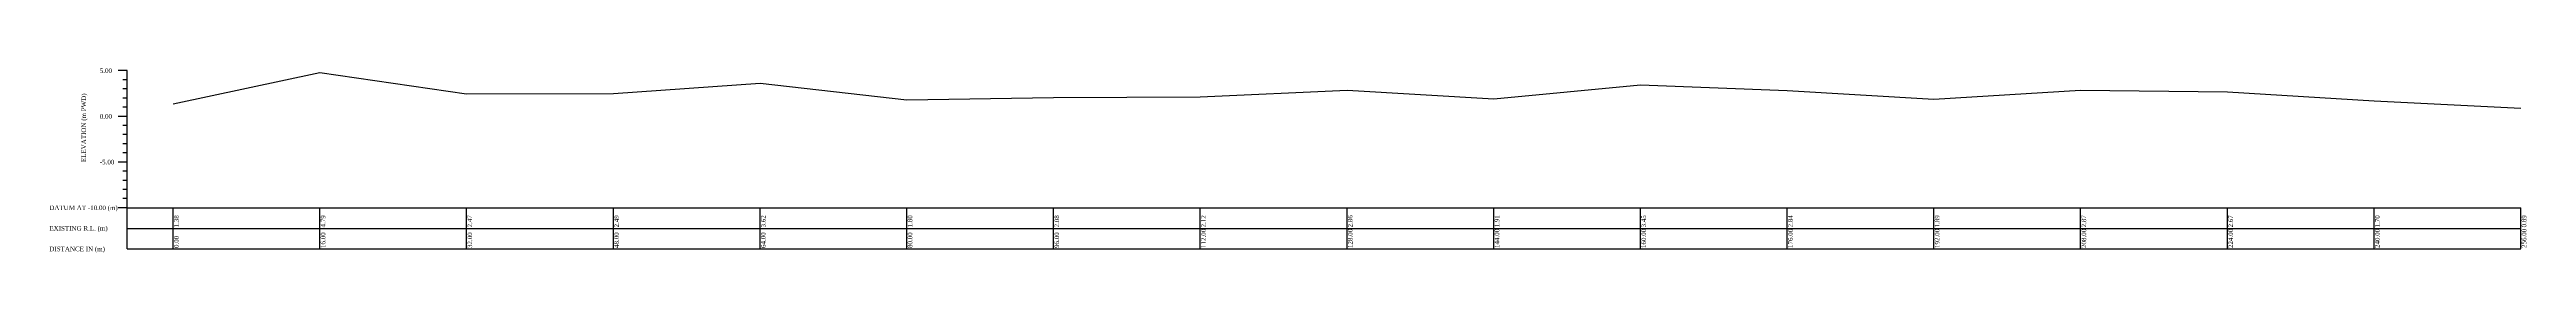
# Model space of a CAD drawing. Header units: metres. Extents: x -148477 to 168932, y -55673 to -2736.
# Drawn here: x -58638.7 to -58368.6, y -21541.8 to -21521.7 of the extents above; entities that cross this region are included whole.
import ezdxf

# ---------------------------------------------------------------- set-up
doc = ezdxf.new("R2010")
doc.units = ezdxf.units.M
doc.styles.add('liza', font='times.ttf', dxfattribs={"height": 2})

msp = doc.modelspace()

# ---------------------------------------------------------------- linework, layer by layer
at = {"color": 6, "linetype": 'Continuous', "lineweight": -3, "ltscale": 0.5}
for p, q in [((-58630.1903, -21521.9204), (-58631.1903, -21521.9204)), ((-58630.1903, -21522.9204), (-58630.6903, -21522.9204)), ((-58630.1903, -21541.4204), (-58630.1903, -21521.9204)), ((-58625.1903, -21525.5404), (-58609.1903, -21522.1314)), ((-58609.1903, -21522.1314), (-58593.1903, -21524.4474)), ((-58577.1903, -21524.4304), (-58561.1903, -21523.3034)), ((-58561.1903, -21523.3034), (-58545.1903, -21525.1214)), ((-58630.1903, -21523.9204), (-58630.6903, -21523.9204)), ((-58630.1903, -21524.9204), (-58630.6903, -21524.9204)), ((-58630.1903, -21525.9204), (-58630.6903, -21525.9204)), ((-58593.1903, -21524.4474), (-58577.1903, -21524.4304)), ((-58545.1903, -21525.1214), (-58529.1903, -21524.8434)), ((-58529.1903, -21524.8434), (-58513.1903, -21524.8014)), ((-58513.1903, -21524.8014), (-58497.1903, -21524.0604)), ((-58497.1903, -21524.0604), (-58481.1903, -21525.0084)), ((-58481.1903, -21525.0084), (-58465.1903, -21523.4734)), ((-58465.1903, -21523.4734), (-58449.1903, -21524.0794)), ((-58449.1903, -21524.0794), (-58433.1903, -21525.0304)), ((-58433.1903, -21525.0304), (-58417.1903, -21524.0494)), ((-58417.1903, -21524.0494), (-58401.1903, -21524.2524)), ((-58401.1903, -21524.2524), (-58385.1903, -21525.2204)), ((-58385.1903, -21525.2204), (-58369.1903, -21526.0314)), ((-58630.1903, -21526.9204), (-58631.1903, -21526.9204)), ((-58630.1903, -21527.9204), (-58630.6903, -21527.9204)), ((-58630.1903, -21528.9204), (-58630.6903, -21528.9204)), ((-58630.1903, -21529.9204), (-58630.6903, -21529.9204)), ((-58630.1903, -21530.9204), (-58630.6903, -21530.9204)), ((-58630.1903, -21531.9204), (-58631.1903, -21531.9204)), ((-58630.1903, -21532.9204), (-58630.6903, -21532.9204)), ((-58630.1903, -21533.9204), (-58630.6903, -21533.9204)), ((-58630.1903, -21534.9204), (-58630.6903, -21534.9204)), ((-58630.1903, -21535.9204), (-58630.6903, -21535.9204)), ((-58630.1903, -21536.9204), (-58631.1903, -21536.9204)), ((-58630.1903, -21536.9204), (-58369.1903, -21536.9204)), ((-58630.1903, -21539.1704), (-58369.1903, -21539.1704)), ((-58625.1903, -21541.4204), (-58625.1903, -21536.9204)), ((-58609.1903, -21541.4204), (-58609.1903, -21536.9204)), ((-58593.1903, -21541.4204), (-58593.1903, -21536.9204)), ((-58577.1903, -21541.4204), (-58577.1903, -21536.9204)), ((-58561.1903, -21541.4204), (-58561.1903, -21536.9204)), ((-58545.1903, -21541.4204), (-58545.1903, -21536.9204)), ((-58529.1903, -21541.4204), (-58529.1903, -21536.9204)), ((-58513.1903, -21541.4204), (-58513.1903, -21536.9204)), ((-58497.1903, -21541.4204), (-58497.1903, -21536.9204)), ((-58481.1903, -21541.4204), (-58481.1903, -21536.9204)), ((-58465.1903, -21541.4204), (-58465.1903, -21536.9204)), ((-58449.1903, -21541.4204), (-58449.1903, -21536.9204)), ((-58433.1903, -21541.4204), (-58433.1903, -21536.9204)), ((-58417.1903, -21541.4204), (-58417.1903, -21536.9204)), ((-58401.1903, -21541.4204), (-58401.1903, -21536.9204)), ((-58385.1903, -21541.4204), (-58385.1903, -21536.9204)), ((-58369.1903, -21541.4204), (-58369.1903, -21536.9204)), ((-58630.1903, -21541.4204), (-58369.1903, -21541.4204))]:
    msp.add_line(p, q, dxfattribs=at)

# ---------------------------------------------------------------- texts
at = {"color": 6, "linetype": 'Continuous', "lineweight": -3, "ltscale": 0.5, "char_height": 0.5, "attachment_point": 1, "style": 'liza'}
for s, insert, width in [('5.00', (-58633.1903, -21521.6704), 2), ('0.00', (-58633.1903, -21526.6704), 2), ('-5.00', (-58633.1903, -21531.6704), 2), ('DATUM AT -10.00 (m)', (-58638.6903, -21536.6704), 7.5), ('EXISTING R.L. (m)', (-58638.6903, -21538.9204), 7.5), ('DISTANCE IN (m)', (-58638.6903, -21541.1704), 7.5)]:
    msp.add_mtext(s, dxfattribs=dict(at, insert=insert, width=width))
at = {"color": 6, "linetype": 'Continuous', "lineweight": -3, "ltscale": 0.5, "char_height": 0.5, "attachment_point": 1, "rotation": 90, "style": 'liza'}
for s, insert, width in [('ELEVATION (m PWD)', (-58635.1903, -21531.9204), 10), ('1.38', (-58625.0903, -21539.0704), 2.15), ('4.79', (-58609.0903, -21539.0704), 2.15), ('2.47', (-58593.0903, -21539.0704), 2.15), ('2.49', (-58577.0903, -21539.0704), 2.15), ('3.62', (-58561.0903, -21539.0704), 2.15), ('1.80', (-58545.0903, -21539.0704), 2.15), ('2.08', (-58529.0903, -21539.0704), 2.15), ('112.00', (-58513.0903, -21541.3204), 2.15), ('2.12', (-58513.0903, -21539.0704), 2.15), ('2.86', (-58497.0903, -21539.0704), 2.15), ('128.00', (-58497.0903, -21541.3204), 2.15), ('144.00', (-58481.0903, -21541.3204), 2.15), ('1.91', (-58481.0903, -21539.0704), 2.15), ('160.00', (-58465.0903, -21541.3204), 2.15), ('3.45', (-58465.0903, -21539.0704), 2.15), ('2.84', (-58449.0903, -21539.0704), 2.15), ('176.00', (-58449.0903, -21541.3204), 2.15), ('1.89', (-58433.0903, -21539.0704), 2.15), ('192.00', (-58433.0903, -21541.3204), 2.15), ('2.87', (-58417.0903, -21539.0704), 2.15), ('208.00', (-58417.0903, -21541.3204), 2.15), ('224.00', (-58401.0903, -21541.3204), 2.15), ('2.67', (-58401.0903, -21539.0704), 2.15), ('1.70', (-58385.0903, -21539.0704), 2.15), ('240.00', (-58385.0903, -21541.3204), 2.15), ('0.89', (-58369.0903, -21539.0704), 2.15), ('256.00', (-58369.0903, -21541.3204), 2.15), ('0.00', (-58625.0903, -21541.3204), 2.15), ('16.00', (-58609.0903, -21541.3204), 2.15), ('32.00', (-58593.0903, -21541.3204), 2.15), ('48.00', (-58577.0903, -21541.3204), 2.15), ('64.00', (-58561.0903, -21541.3204), 2.15), ('80.00', (-58545.0903, -21541.3204), 2.15), ('96.00', (-58529.0903, -21541.3204), 2.15)]:
    msp.add_mtext(s, dxfattribs=dict(at, insert=insert, width=width))

doc.saveas('drawing.dxf')
